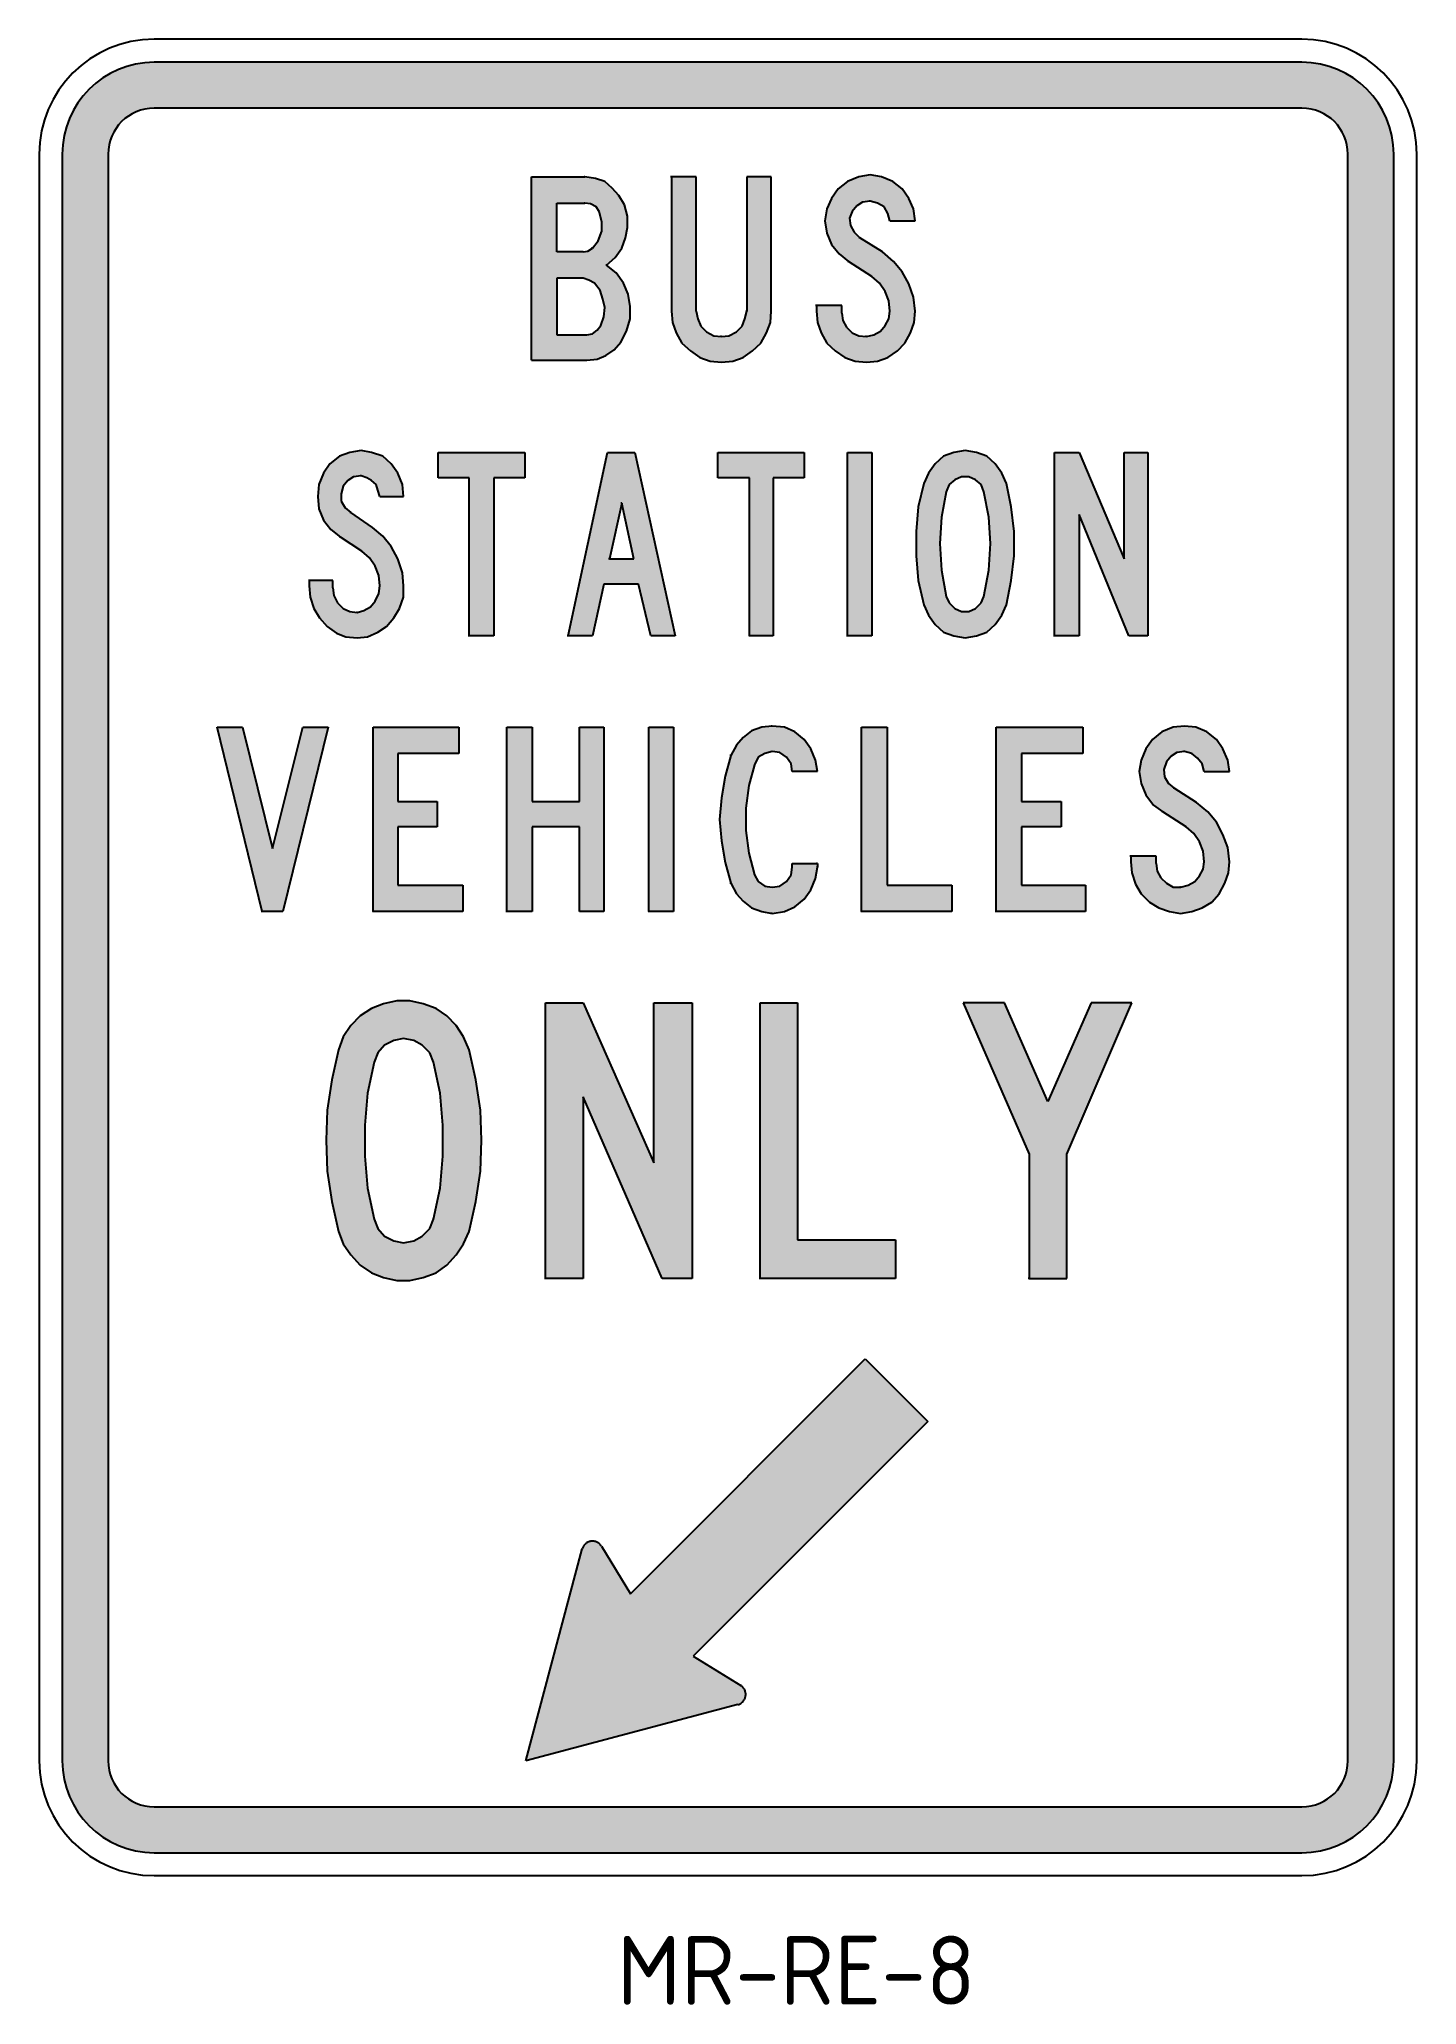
# Model space of a CAD drawing. Extents: x 227.8 to 287.8, y 176.5 to 262.2.
import ezdxf

# ---------------------------------------------------------------- set-up
doc = ezdxf.new("R2010")
doc.units = 0
doc.linetypes.add('CENTERX2', pattern=[101.60000000000001, 63.5, -12.7, 12.7, -12.7])
doc.layers.get('0').update_dxf_attribs({"linetype": 'CONTINUOUS'})
for name, color, linetype in [('L25', 1, 'CONTINUOUS'), ('L35', 3, 'CONTINUOUS'), ('T25', 1, 'CONTINUOUS')]:
    doc.layers.add(name, color=color, linetype=linetype)
doc.styles.add('ISO', font='iso3098b.shx')

msp = doc.modelspace()

# ---------------------------------------------------------------- texts
at = {"layer": 'T25', "color": 3, "style": 'ISO'}
msp.add_text('MR-RE-8', height=3, dxfattribs=at).set_placement((252.9109626959582, 176.5308924170203))

# ---------------------------------------------------------------- hatches: boundary and pattern name
at = {"layer": 'L25', "linetype": 'CENTERX2'}
h = msp.add_hatch(color=256, dxfattribs=at)
edge = h.paths.add_edge_path()
edge.add_line((266.4622990590898, 201.9339601085613), (256.237167959228, 191.7088306755909))
edge.add_line((256.237167959228, 191.7088306755909), (258.3083508527175, 190.4361758940184))
edge.add_arc((258.0692844072635, 190.0471070440827), 0.4566479336778103, -75.1184749670096, 58.43102420052901, ccw=False)
edge.add_line((258.1865612651422, 189.6057755655563), (248.9540046261401, 187.152369711923))
edge.add_line((248.9540046261401, 187.152369711923), (251.4074119848564, 196.384925950973))
edge.add_arc((251.8487434442644, 196.2676490211489), 0.4566479336777868, 31.568966459164585, 165.1184656267059, ccw=False)
edge.add_line((252.2378123331724, 196.5067154031771), (253.5104667771027, 194.4355323022208))
edge.add_line((253.5104667771027, 194.4355323022208), (263.7355978769644, 204.6606617351911))
edge.add_line((263.7355978769644, 204.6606617351911), (266.4622990590898, 201.9339601085613))
at = {"layer": 'T25', "linetype": 'CENTERX2'}
h = msp.add_hatch(color=256, dxfattribs=at)
edge = h.paths.add_edge_path(flags=16)
edge.add_line((232.7540046261402, 185.1523697119231), (282.7540046261402, 185.1523697119231))
edge.add_arc((282.7540046261402, 187.1523697119231), 2, 270, 359.9999999999992)
edge.add_line((284.7540046261402, 187.1523697119231), (284.7540046261402, 257.1523697119231))
edge.add_arc((282.7540046261402, 257.1523697119231), 2, 0, 90)
edge.add_line((282.7540046261402, 259.1523697119231), (232.7540046261402, 259.152369711923))
edge.add_arc((232.7540046261402, 257.152369711923), 2, 90, 180)
edge.add_line((230.7540046261402, 257.152369711923), (230.7540046261402, 187.1523697119231))
edge.add_arc((232.7540046261402, 187.1523697119231), 2, 180, 270)
edge = h.paths.add_edge_path()
edge.add_line((232.7540046261402, 183.1523697119231), (282.7540046261402, 183.1523697119231))
edge.add_arc((282.7540046261402, 187.1523697119231), 4, 270, 360)
edge.add_line((286.7540046261402, 187.1523697119231), (286.7540046261402, 257.1523697119231))
edge.add_arc((282.7540046261402, 257.1523697119231), 4, 0, 90)
edge.add_line((282.7540046261402, 261.1523697119231), (232.7540046261402, 261.152369711923))
edge.add_arc((232.7540046261402, 257.152369711923), 4, 90, 180)
edge.add_line((228.7540046261402, 257.152369711923), (228.7540046261402, 187.1523697119231))
edge.add_arc((232.7540046261402, 187.1523697119231), 4, 180, 270)
h = msp.add_hatch(color=256, dxfattribs=at)
h.paths.add_polyline_path([(252.8361580982138, 252.6413756011945), (253.1230850045043, 253.0512711816094), (253.2870432366703, 253.5021563200659), (253.3690223527533, 253.953041458522), (253.3690223527532, 254.4449161550197), (253.2460536786288, 254.9367908515175), (253.0001163303799, 255.346686431932), (252.7131894240893, 255.6746028962647), (252.3852729597577, 255.9615298025545), (251.9753773793428, 256.0844984766792), (251.5244922408867, 256.166477592762), (251.4835026828451, 256.166477592762), (249.1880874325222, 256.166477592762), (249.1880874325223, 248.1735137746732), (251.6064713569695, 248.1735137746732), (252.0573564954258, 248.2145033327147), (252.4262625177992, 248.3784615648806), (252.7951685401724, 248.6243989131294), (253.0820954464629, 248.9523153774613), (253.3280327947118, 249.4441900739592), (253.4919910268776, 249.9770543284982), (253.4919910268776, 250.5099185830378), (253.4100119107947, 251.0427828375769), (253.2050641205872, 251.5346575340747), (252.8771476562555, 251.9855426725309), (252.4672520758407, 252.3134591368628)])
h.paths.add_polyline_path([(250.2948054996422, 252.8873129494435), (250.2948054996422, 255.0187699676005), (251.5244922408865, 255.0187699676005), (251.7704295891355, 254.977780409559), (252.0163669373843, 254.8548117354347), (252.1393356115088, 254.6498639452272), (252.2623042856332, 254.1989788067709), (252.2623042856333, 253.7890832263562), (252.0983460534673, 253.3791876459413), (251.8524087052184, 253.0512711816094), (251.647460915011, 252.9283025074849), (251.4425131248037, 252.8873129494435)], flags=16)
h.paths.add_polyline_path([(250.2948054996421, 251.739605324282), (251.4425131248038, 251.739605324282), (251.688450473052, 251.6576262081992), (251.9343878213013, 251.5346575340747), (252.1803251695502, 251.2067410697426), (252.3032938436747, 250.8378350473692), (252.3852729597577, 250.4689290249961), (252.3442834017162, 250.0590334445813), (252.2213147275918, 249.690127422208), (252.0573564954257, 249.4851796320004), (251.8524087052184, 249.3212213998347), (251.6064713569695, 249.2802318417932), (250.2948054996422, 249.2802318417932)], flags=16)
h.paths.add_polyline_path([(256.3612600897813, 256.166477592762), (255.2955315807028, 256.166477592762), (255.2955315807028, 250.3049707928301), (255.3365211387442, 249.8130960963323), (255.5004793709102, 249.3622109578763), (255.746416719159, 248.9113258194199), (256.1153227415318, 248.5834093550883), (256.5252183219473, 248.2964824487977), (256.9761034604035, 248.1325242166317), (257.4679781569018, 248.0915346585903), (257.9598528533991, 248.1325242166317), (258.4107379918555, 248.2964824487977), (258.8206335722699, 248.5834093550878), (259.1895395946435, 248.9113258194199), (259.4354769428924, 249.3622109578763), (259.5994351750583, 249.8130960963325), (259.6404247330997, 250.3049707928301), (259.6404247330997, 256.166477592762), (258.5746962240213, 256.166477592762), (258.5746962240213, 250.3049707928302), (258.4927171079384, 249.9770543284984), (258.3697484338138, 249.6491378641665), (258.123811085565, 249.4032005159176), (257.7958946212329, 249.2392422837517), (257.4679781569013, 249.1982527257102), (257.1400616925694, 249.2392422837517), (256.8121452282376, 249.4032005159175), (256.5662078799888, 249.6491378641665), (256.4432392058644, 249.9770543284982), (256.3612600897813, 250.3049707928301)])
h.paths.add_polyline_path([(264.4771925819944, 252.8873129494436), (263.493443188999, 253.5021563200656), (263.24750584075, 253.7480936683147), (263.0835476085841, 254.0350205746049), (263.0425580505427, 254.3629370389369), (263.1655267246671, 254.6498639452272), (263.3704745148745, 254.8958012934761), (263.6164118631235, 255.059759525642), (263.9443283274552, 255.1007490836835), (264.272244791787, 255.0187699676005), (264.5591716980775, 254.8548117354345), (264.7231299302433, 254.5678848291442), (264.8051090463264, 254.2399683648124), (265.9118271134463, 254.2399683648123), (265.8298479973633, 254.7728326193517), (265.6249002071561, 255.2237177578077), (265.3379733008655, 255.6336133382229), (264.9280777204507, 255.9615298025546), (264.4362030239529, 256.166477592762), (263.9443283274552, 256.248456708845), (263.4524536309575, 256.166477592762), (262.9605789344596, 255.9615298025545), (262.5506833540449, 255.6336133382227), (262.2637564477545, 255.223717757808), (262.0588086575472, 254.7728326193516), (261.9768295414642, 254.2399683648123), (262.0588086575472, 253.7071041102731), (262.2637564477545, 253.2152294137753), (262.5916729120865, 252.8053338333605), (263.0015684925012, 252.4774173690289), (264.026307443538, 251.8215844403651), (264.3542239078699, 251.5346575340748), (264.6001612561191, 251.165751511701), (264.7641194882848, 250.7558559312866), (264.8051090463263, 250.3049707928304), (264.7641194882848, 249.9770543284984), (264.600161256119, 249.6901274222081), (264.3952134659115, 249.4441900739591), (264.108286559621, 249.2802318417932), (263.7803700952893, 249.1982527257102), (263.4524536309575, 249.2392422837517), (263.1655267246671, 249.3622109578762), (262.9195893764182, 249.6081483061248), (262.7556311442523, 249.8950752124154), (262.7146415862108, 250.2229916767471), (262.7146415862108, 250.5509081410791), (261.6079235190908, 250.5509081410791), (261.6079235190908, 250.30497079283), (261.6489130771323, 249.8130960963325), (261.8128713092981, 249.3622109578761), (262.0588086575472, 248.9113258194197), (262.4277146799201, 248.5834093550879), (262.8376102603352, 248.2964824487976), (263.2884953987917, 248.1325242166317), (263.7803700952895, 248.0915346585903), (264.272244791787, 248.1325242166317), (264.7231299302434, 248.2964824487976), (265.1330255106581, 248.583409355088), (265.4609419749901, 248.9113258194199), (265.706879323239, 249.3622109578762), (265.8708375554049, 249.8130960963326), (265.9118271134463, 250.3049707928301), (265.8298479973632, 250.9198141634525), (265.6249002071559, 251.4936679760334), (265.3379733008657, 252.0265322305723), (264.9690672784922, 252.4774173690288)])
h = msp.add_hatch(color=256, dxfattribs=at)
h.paths.add_polyline_path([(243.3675701906318, 239.5247170279212), (243.0806432843416, 240.0575812824599), (242.7117372619682, 240.5084664209163), (242.2608521235117, 240.8773724432899), (241.3180922885582, 241.5332053719533), (241.0721549403091, 241.7381531621607), (240.908196708143, 242.0250800684511), (240.9081967081431, 242.3529965327828), (240.990175824226, 242.6809129971147), (241.1951236144335, 242.9268503453637), (241.4410609626823, 243.0908085775296), (241.7689774270143, 243.1317981355711), (242.014914775263, 243.0498190194881), (242.2198625654704, 242.9268503453637), (242.4248103556779, 242.7628921131977), (242.5067894717609, 242.5169547649488), (242.5887685878439, 242.2300278586585), (243.6135075388808, 242.2300278586585), (243.5725179808393, 242.7628921131977), (243.3675701906319, 243.2547668096955), (243.0806432843416, 243.6646623901102), (242.7117372619684, 243.9925788544422), (242.2198625654705, 244.156537086608), (241.7689774270142, 244.238516202691), (241.2771027305165, 244.1565370866081), (240.8262175920601, 243.9925788544422), (240.4163220116453, 243.6646623901104), (240.1293951053549, 243.2547668096954), (239.9244473151475, 242.7628921131978), (239.883457757106, 242.2300278586584), (239.9244473151476, 241.6971636041192), (240.1293951053549, 241.2052889076214), (240.4573115696867, 240.7953933272067), (240.8672071501019, 240.4674768628749), (241.809966985056, 239.8526334922524), (242.1378834493877, 239.5657065859621), (242.3838207976365, 239.1968005635886), (242.5477790298023, 238.7869049831742), (242.5887685878438, 238.3360198447178), (242.5477790298023, 238.0081033803859), (242.3838207976365, 237.6801869160542), (242.178873007429, 237.4342495678052), (241.8919461011386, 237.2702913356393), (241.6050191948481, 237.1883122195564), (241.2771027305165, 237.2293017775978), (240.9901758242262, 237.3522704517223), (240.7442384759772, 237.5982077999712), (240.5802802438112, 237.9261242643031), (240.5392906857697, 238.2540407286348), (240.5392906857697, 238.5819571929667), (239.5145517347327, 238.5819571929667), (239.5145517347327, 238.3360198447178), (239.5555412927742, 237.8441451482203), (239.7194995249401, 237.3522704517223), (239.965436873189, 236.9423748713074), (240.2933533375208, 236.5734688489344), (240.7032489179359, 236.2865419426437), (241.1131444983505, 236.1225837104779), (241.605019194848, 236.0815941524364), (242.0559043333045, 236.1225837104779), (242.506789471761, 236.3275315006854), (242.8756954941342, 236.5734688489342), (243.203611958466, 236.9423748713075), (243.4495493067148, 237.3522704517222), (243.6135075388808, 237.8441451482201), (243.6135075388808, 238.3360198447182), (243.5725179808394, 238.9098736572986)])
h.paths.add_polyline_path([(248.9011605262318, 244.1565370866081), (245.1301211864156, 244.1565370866081), (245.1301211864156, 243.0498190194881), (246.4827766017845, 243.0498190194881), (246.4827766017844, 236.1635732685194), (247.5485051108629, 236.1635732685194), (247.5485051108629, 243.0498190194881), (248.9011605262318, 243.0498190194881)])
h.paths.add_polyline_path([(253.6969388170851, 244.1565370866081), (252.5082416338821, 244.1565370866081), (250.78668019614, 236.1635732685194), (251.8524087052185, 236.1635732685193), (252.3442834017162, 238.4179989608008), (253.860897049251, 238.4179989608008), (254.3937613037902, 236.1635732685193), (255.4594898128687, 236.1635732685194)])
h.paths.add_polyline_path([(253.1230850045043, 241.943100952368), (253.6559492590436, 239.5247170279208), (253.6149597010021, 239.5247170279208), (252.5902207499651, 239.5247170279208)], flags=16)
h.paths.add_polyline_path([(261.0750592645516, 244.1565370866081), (257.3040199247353, 244.1565370866081), (257.3040199247353, 243.0498190194881), (258.6976648981457, 243.0498190194881), (258.6976648981457, 236.1635732685193), (259.7224038491827, 236.1635732685194), (259.7224038491827, 243.0498190194881), (261.0750592645516, 243.0498190194881)])
h.paths.add_polyline_path([(264.0263074435382, 244.1565370866081), (262.9605789344598, 244.1565370866082), (262.9605789344596, 236.1635732685193), (264.0263074435382, 236.1635732685194)])
h.paths.add_polyline_path([(269.395939546972, 243.6646623901103), (269.0270335245988, 243.9925788544421), (268.5761483861426, 244.156537086608), (268.0842736896448, 244.238516202691), (267.592398993147, 244.1565370866081), (267.1415138546908, 243.9925788544423), (266.7726078323172, 243.6646623901102), (266.4856809260271, 243.2547668096956), (266.2807331358197, 242.8038816712394), (266.0347957875707, 241.7791427202019), (265.9528166714877, 240.7134142111231), (265.9528166714878, 239.6476857020446), (266.0347957875708, 238.5819571929666), (266.2807331358197, 237.5162286838881), (266.4856809260269, 237.0653435454318), (266.7726078323176, 236.6554479650169), (267.1415138546906, 236.3275315006853), (267.592398993147, 236.1635732685194), (268.0842736896448, 236.0815941524364), (268.5761483861424, 236.1635732685193), (269.0270335245988, 236.3275315006853), (269.3959395469721, 236.6554479650171), (269.6828664532625, 237.0653435454319), (269.8878142434699, 237.5162286838881), (270.0927620336772, 238.5819571929665), (270.2157307078018, 239.6476857020454), (270.2157307078018, 240.7134142111238), (270.0927620336774, 241.7791427202018), (269.88781424347, 242.8038816712393), (269.6828664532625, 243.2547668096957)])
h.paths.add_polyline_path([(267.9203154574788, 243.0908085775296), (268.2482319218107, 243.0908085775296), (268.5351588281009, 242.9678399034053), (268.78109617635, 242.7628921131977), (268.9040648504744, 242.4349756488659), (269.1090126406817, 241.328257581746), (269.1909917567648, 240.1805499565847), (269.1090126406818, 239.0328423314225), (268.9040648504744, 237.8851347062615), (268.78109617635, 237.5982077999713), (268.535158828101, 237.3522704517223), (268.2482319218107, 237.2293017775979), (267.9203154574788, 237.2293017775979), (267.6333885511887, 237.3522704517222), (267.3874512029398, 237.598207799971), (267.2644825288152, 237.8851347062617), (267.0595347386077, 239.0328423314229), (266.9775556225248, 240.1805499565847), (267.0595347386078, 241.3282575817459), (267.2644825288151, 242.4349756488658), (267.3874512029396, 242.7628921131978), (267.6333885511885, 242.9678399034051)], flags=16)
h.paths.add_polyline_path([(273.044010212664, 244.1565370866081), (271.9782817035855, 244.1565370866081), (271.9782817035855, 236.1635732685194), (273.044010212664, 236.1635732685194), (273.044010212664, 241.4512262558704), (275.2164567888624, 236.1635732685194), (276.036247949692, 236.1635732685193), (276.036247949692, 244.1565370866081), (275.0115089986551, 244.1565370866081), (275.011508998655, 239.5247170279207)])
h = msp.add_hatch(color=256, dxfattribs=at)
h.paths.add_polyline_path([(240.3343428955623, 232.1875861384957), (239.2276248284424, 232.1875861384957), (237.915958971115, 226.8999331511447), (236.6042931137876, 232.1875861384957), (235.4975750466676, 232.1875861384957), (237.4650738326587, 224.1536327623655), (238.3668441095713, 224.1536327623655)])
h.paths.add_polyline_path([(245.0891316283741, 228.9494110532187), (243.3675701906319, 228.9494110532187), (243.3675701906319, 231.0398785133343), (246.0318914633282, 231.0398785133343), (246.0318914633282, 232.1875861384957), (242.3018416815534, 232.1875861384957), (242.3018416815534, 224.1536327623655), (246.1958496954941, 224.1536327623655), (246.1958496954941, 225.301340387527), (243.3675701906319, 225.3013403875269), (243.3675701906319, 227.8426929860988), (245.0891316283741, 227.8426929860988)])
h.paths.add_polyline_path([(252.3442834017162, 232.1875861384957), (251.2785548926377, 232.1875861384957), (251.2785548926377, 228.9494110532187), (249.2290769905636, 228.9494110532187), (249.2290769905637, 232.1875861384957), (248.1223589234437, 232.1875861384958), (248.1223589234437, 224.1536327623655), (249.2290769905637, 224.1536327623655), (249.2290769905636, 227.8426929860988), (251.2785548926377, 227.8426929860988), (251.2785548926377, 224.1536327623655), (252.3442834017162, 224.1536327623655)])
h.paths.add_polyline_path([(255.3775106967858, 232.1875861384957), (254.3117821877073, 232.1875861384957), (254.3117821877073, 224.1536327623655), (255.3775106967858, 224.1536327623655)])
h.paths.add_polyline_path([(258.5337066659798, 228.6624841469286), (258.6566753401043, 229.6462335399238), (258.902612688353, 230.5480038168364), (259.066570920519, 230.8759202811684), (259.3534978268093, 231.0398785133342), (259.6814142911413, 231.1218576294173), (260.0093307554731, 231.0808680713758), (260.2962576617635, 230.8759202811683), (260.5012054519709, 230.588993374878), (260.5421950100123, 230.2610769105461), (261.6489130771323, 230.2610769105461), (261.5669339610494, 230.7529516070437), (261.361986170842, 231.2448263035414), (261.0750592645515, 231.6547218839565), (260.665163684137, 231.9826383482884), (260.2142785456805, 232.1875861384958), (259.6814142911413, 232.2285756965372), (259.2305291526851, 232.1875861384958), (258.7796440142287, 232.0236279063298), (258.4107379918553, 231.7367010000394), (258.1238110855649, 231.4087845357074), (257.8778737373162, 230.9578993972513), (257.6319363890673, 230.056129120339), (257.4679781569012, 229.1133692853848), (257.3859990408183, 228.1706094504305), (257.4679781569013, 227.2278496154765), (257.6319363890673, 226.285089780522), (257.8778737373162, 225.3833195036096), (258.1238110855648, 224.9324343651539), (258.4107379918555, 224.6045179008219), (258.7796440142286, 224.3175909945315), (259.2305291526852, 224.1536327623655), (259.6814142911413, 224.0716536462826), (260.2142785456805, 224.1536327623656), (260.6651636841369, 224.358580552573), (261.0750592645516, 224.6864970169047), (261.361986170842, 225.0963925973195), (261.5669339610494, 225.5882672938173), (261.6489130771323, 226.0801419903147), (261.6489130771323, 226.244100222481), (261.6079235190908, 226.244100222481), (260.5421950100123, 226.244100222481), (260.5421950100123, 226.0801419903153), (260.5012054519709, 225.7522255259832), (260.2962576617635, 225.4652986196929), (260.0093307554731, 225.2603508294855), (259.6814142911413, 225.219361271444), (259.3534978268094, 225.2603508294855), (259.066570920519, 225.4652986196928), (258.902612688353, 225.7522255259835), (258.6566753401042, 226.6949853609368), (258.5337066659798, 227.6787347539327)])
h.paths.add_polyline_path([(264.6821403722019, 232.1875861384957), (263.5754223050819, 232.1875861384957), (263.5754223050819, 224.1536327623655), (267.5104198770641, 224.1536327623655), (267.5104198770641, 225.301340387527), (264.6821403722019, 225.301340387527)])
h.paths.add_polyline_path([(272.2652086098759, 228.9494110532187), (270.5436471721337, 228.9494110532187), (270.5436471721337, 231.0398785133343), (273.2079684448299, 231.0398785133343), (273.2079684448299, 232.1875861384957), (269.4369291050136, 232.1875861384957), (269.4369291050136, 224.1536327623655), (273.3309371189543, 224.1536327623655), (273.3309371189544, 225.301340387527), (270.5436471721337, 225.301340387527), (270.5436471721337, 227.8426929860988), (272.2652086098758, 227.8426929860988)])
h.paths.add_polyline_path([(277.1839555748531, 229.5232648657995), (276.9380182266046, 229.728212656007), (276.7740599944387, 230.0151395622972), (276.7330704363972, 230.3430560266291), (276.8560391105217, 230.6709724909609), (277.0609869007291, 230.9169098392098), (277.306924248978, 231.0808680713758), (277.6348407133098, 231.1218576294172), (277.9627571776417, 231.0398785133342), (278.2086945258907, 230.8349307231269), (278.4136423160979, 230.5889933748779), (278.4956214321808, 230.2610769105462), (279.6023394993009, 230.2610769105461), (279.5203603832181, 230.7529516070436), (279.3154125930106, 231.2448263035415), (279.0284856867202, 231.6547218839564), (278.6185901063053, 231.9826383482884), (278.1267154098076, 232.1875861384957), (277.6348407133098, 232.2285756965372), (277.142966016812, 232.1875861384957), (276.6510913203143, 231.9826383482883), (276.2411957398995, 231.6547218839565), (275.9542688336091, 231.2448263035417), (275.7493210434017, 230.7529516070439), (275.6673419273187, 230.2610769105463), (275.7493210434017, 229.7282126560069), (275.9542688336091, 229.2363379595092), (276.2821852979409, 228.7854528210528), (276.6920808783563, 228.4985259147628), (277.7168198293928, 227.8426929860989), (278.0447362937247, 227.5557660798084), (278.2906736419734, 227.186860057435), (278.4546318741394, 226.7769644770204), (278.4956214321809, 226.3260793385642), (278.4546318741394, 225.998162874232), (278.2906736419735, 225.7112359679416), (278.0857258517661, 225.4652986196928), (277.7987989454757, 225.3013403875269), (277.4708824811437, 225.219361271444), (277.4298929231024, 225.219361271444), (277.142966016812, 225.219361271444), (276.8560391105217, 225.3833195036097), (276.6101017622728, 225.6292568518587), (276.4461435301068, 225.9161837581491), (276.4051539720654, 226.2441002224812), (276.4051539720654, 226.5720166868129), (275.2984359049454, 226.5720166868128), (275.2984359049454, 226.3260793385643), (275.3394254629869, 225.8342046420664), (275.503383695153, 225.3423299455681), (275.7493210434017, 224.9324343651535), (276.118227065775, 224.5635283427804), (276.52812264619, 224.3175909945315), (276.9790077846464, 224.1536327623655), (277.4708824811439, 224.0716536462826), (277.9627571776417, 224.1536327623655), (278.4136423160979, 224.3175909945314), (278.8235378965127, 224.5635283427803), (279.1514543608445, 224.9324343651535), (279.3973917090935, 225.3833195036102), (279.5613499412594, 225.8342046420663), (279.6023394993009, 226.3260793385641), (279.5203603832178, 226.9409227091863), (279.3154125930106, 227.5147765217669), (279.0284856867204, 228.0476407763059), (278.6595796643468, 228.4985259147624), (278.167704967849, 228.9084214951773)])
h = msp.add_hatch(color=256, dxfattribs=at)
h.paths.add_polyline_path([(246.9746512982822, 212.840514742917), (247.0156408563238, 214.1931701582863), (246.9746512982822, 215.5048360156133), (246.7697035080748, 216.8165018729411), (246.4827766017845, 218.1281677302677), (246.2368392535357, 218.7020215428484), (245.9089227892038, 219.1938962393463), (245.4990272087887, 219.6037918197612), (245.0481420703326, 219.931708284093), (244.474288257752, 220.1366560743004), (243.9004344451712, 220.2596247484249), (243.3265806325905, 220.2596247484248), (242.7527268200097, 220.1366560743003), (242.2198625654703, 219.9317082840929), (241.7279878689726, 219.6037918197611), (241.3180922885577, 219.1938962393462), (240.9901758242261, 218.7020215428486), (240.7852280340187, 218.128167730268), (240.4983011277282, 216.8165018729401), (240.2933533375209, 215.5048360156131), (240.2523637794794, 214.1931701582858), (240.2933533375209, 212.8405147429169), (240.4983011277284, 211.528848885589), (240.7852280340187, 210.2171830282618), (240.9901758242261, 209.6843187737227), (241.3180922885578, 209.192444077225), (241.7279878689729, 208.7415589387687), (242.2198625654706, 208.4136424744368), (242.7527268200099, 208.2086946842295), (243.3265806325905, 208.0857260101051), (243.9004344451711, 208.0857260101051), (244.4742882577521, 208.2086946842296), (245.0481420703326, 208.4136424744369), (245.4990272087889, 208.7415589387687), (245.9089227892036, 209.1924440772249), (246.2368392535355, 209.6843187737227), (246.4827766017845, 210.2171830282621), (246.7697035080749, 211.5288488855896)])
h.paths.add_polyline_path([(241.9329356591801, 213.496347671581), (241.9329356591801, 214.8490030869492), (242.0559043333045, 216.2426480603597), (242.3428312395949, 217.5953034757287), (242.5067894717609, 218.0051990561434), (242.7937163780512, 218.3331155204753), (243.2036119584661, 218.5380633106827), (243.6135075388809, 218.6200424267656), (244.064392677337, 218.5380633106827), (244.4332986997105, 218.3331155204752), (244.7612151640423, 218.0051990561434), (244.9251733962082, 217.5953034757283), (245.2121003024986, 216.2426480603594), (245.335068976623, 214.8490030869498), (245.335068976623, 213.4963476715806), (245.2121003024985, 212.1027026981701), (244.9251733962082, 210.7500472828012), (244.7612151640423, 210.3401517023865), (244.4332986997103, 210.0122352380546), (244.0643926773371, 209.8072874478473), (243.6135075388808, 209.7253083317643), (243.203611958466, 209.8072874478473), (242.7937163780512, 210.0122352380547), (242.5067894717607, 210.3401517023867), (242.3428312395948, 210.7500472828014), (242.0559043333045, 212.1027026981702)], flags=16)
h.paths.add_polyline_path([(251.4425131248036, 216.0786898281939), (254.885636000288, 208.167705126188), (256.1973018576154, 208.167705126188), (256.1973018576154, 220.1776456323419), (254.5167299779147, 220.1776456323418), (254.5167299779147, 213.2094207652901), (251.4425131248036, 220.1776456323419), (249.8029308031444, 220.1776456323419), (249.8029308031444, 208.167705126188), (251.4425131248036, 208.167705126188)])
h.paths.add_polyline_path([(260.7881323582612, 220.1776456323419), (259.148550036602, 220.1776456323419), (259.148550036602, 208.167705126188), (265.0510463945752, 208.1677051261881), (265.0510463945752, 209.8482770058888), (260.7881323582612, 209.8482770058887)])
h.paths.add_polyline_path([(275.3394254629869, 220.1776456323419), (273.5768744672032, 220.1776456323419), (271.6913547972952, 215.8737420379864), (269.805835127387, 220.1776456323419), (268.0022945735619, 220.1776456323418), (270.8715636364655, 213.5783267876635), (270.8715636364655, 208.167705126188), (272.5111459581247, 208.167705126188), (272.5111459581246, 213.5783267876634)])

# ---------------------------------------------------------------- linework, layer by layer
at = {"color": 1}
for p, q in [((249.1880874325222, 248.1735137746732), (249.1880874325222, 256.166477592762)), ((249.1880874325222, 256.166477592762), (251.5244922408866, 256.166477592762)), ((251.5244922408866, 256.166477592762), (251.4835026828451, 256.166477592762)), ((251.5244922408866, 256.166477592762), (251.4835026828451, 256.166477592762)), ((251.9753773793429, 256.084498476679), (251.5244922408866, 256.166477592762)), ((252.3852729597577, 255.9615298025545), (251.9753773793429, 256.084498476679)), ((255.2955315807028, 256.166477592762), (255.2545420226613, 256.166477592762)), ((255.2955315807028, 256.166477592762), (255.2955315807028, 250.3049707928302)), ((256.3612600897813, 256.166477592762), (255.2955315807028, 256.166477592762)), ((256.3612600897813, 250.3049707928302), (256.3612600897813, 256.166477592762)), ((259.6404247330997, 256.166477592762), (258.5746962240213, 256.166477592762)), ((258.5746962240213, 256.166477592762), (258.5746962240213, 250.3049707928302)), ((259.6404247330997, 250.3049707928302), (259.6404247330997, 256.166477592762)), ((263.4524536309575, 256.166477592762), (262.9605789344597, 255.9615298025545)), ((263.9443283274553, 256.2484567088449), (263.4524536309575, 256.166477592762)), ((264.436203023953, 256.166477592762), (263.9443283274553, 256.2484567088449)), ((264.9280777204508, 255.9615298025545), (264.436203023953, 256.166477592762)), ((252.7131894240895, 255.6746028962642), (252.3852729597577, 255.9615298025545)), ((253.0001163303799, 255.3466864319323), (252.7131894240895, 255.6746028962642)), ((253.0001163303799, 255.3466864319323), (252.9591267723384, 255.3466864319323)), ((253.2460536786288, 254.9367908515175), (253.0001163303799, 255.3466864319323)), ((262.2637564477545, 255.2237177578079), (262.0588086575472, 254.7728326193516)), ((262.5506833540449, 255.6336133382227), (262.2637564477545, 255.2237177578079)), ((262.9605789344597, 255.9615298025545), (262.5506833540449, 255.6336133382227)), ((265.3379733008656, 255.6336133382227), (264.9280777204508, 255.9615298025545)), ((265.624900207156, 255.2237177578079), (265.3379733008656, 255.6336133382227)), ((265.8298479973633, 254.7728326193516), (265.624900207156, 255.2237177578079)), ((250.2948054996422, 252.8873129494435), (250.2948054996422, 255.0187699676005)), ((250.2948054996422, 255.0187699676005), (251.5244922408866, 255.0187699676005)), ((251.5244922408866, 255.0187699676005), (251.4835026828451, 255.0187699676005)), ((251.5244922408866, 255.0187699676005), (251.4835026828451, 255.0187699676005)), ((251.7704295891355, 254.977780409559), (251.5244922408866, 255.0187699676005)), ((252.0163669373844, 254.8548117354346), (251.7704295891355, 254.977780409559)), ((252.1393356115088, 254.6498639452272), (252.0163669373844, 254.8548117354346)), ((252.1393356115088, 254.6498639452272), (252.0983460534673, 254.6498639452272)), ((252.2623042856332, 254.1989788067709), (252.1393356115088, 254.6498639452272)), ((253.3690223527532, 254.4449161550198), (253.2460536786288, 254.9367908515175)), ((253.3690223527532, 253.953041458522), (253.3690223527532, 254.4449161550198)), ((262.0588086575472, 254.7728326193516), (261.9768295414642, 254.2399683648124)), ((263.1655267246671, 254.6498639452272), (263.0425580505427, 254.3629370389368)), ((263.0425580505427, 254.3629370389368), (263.0835476085841, 254.0350205746049)), ((263.3704745148745, 254.895801293476), (263.1655267246671, 254.6498639452272)), ((263.6164118631234, 255.059759525642), (263.3704745148745, 254.895801293476)), ((263.9443283274553, 255.1007490836835), (263.6164118631234, 255.059759525642)), ((263.9443283274553, 255.1007490836835), (263.9033387694138, 255.1007490836835)), ((264.2722447917871, 255.0187699676005), (263.9443283274553, 255.1007490836835)), ((264.5591716980774, 254.8548117354346), (264.2722447917871, 255.0187699676005)), ((264.7231299302434, 254.5678848291442), (264.5591716980774, 254.8548117354346)), ((264.8051090463263, 254.2399683648124), (264.7231299302434, 254.5678848291442)), ((265.9118271134463, 254.2399683648124), (265.8298479973633, 254.7728326193516)), ((252.0983460534673, 253.3791876459413), (252.2623042856332, 253.7890832263561)), ((252.2623042856332, 253.7890832263561), (252.2623042856332, 254.1989788067709)), ((253.1230850045043, 253.0512711816094), (253.2870432366703, 253.5021563200657)), ((253.2870432366703, 253.5021563200657), (253.3690223527532, 253.953041458522)), ((261.9768295414642, 254.2399683648124), (262.0588086575472, 253.7071041102731)), ((262.0588086575472, 253.7071041102731), (262.2637564477545, 253.2152294137753)), ((263.0835476085841, 254.0350205746049), (263.2475058407501, 253.7480936683146)), ((263.2475058407501, 253.7480936683146), (263.493443188999, 253.5021563200657)), ((263.493443188999, 253.5021563200657), (263.4524536309575, 253.5021563200657)), ((263.493443188999, 253.5021563200657), (263.4524536309575, 253.5021563200657)), ((264.4771925819945, 252.8873129494435), (263.493443188999, 253.5021563200657)), ((264.8051090463263, 254.2399683648124), (265.9118271134463, 254.2399683648124)), ((251.4425131248036, 252.8873129494435), (250.2948054996422, 252.8873129494435)), ((251.4425131248036, 252.8873129494435), (251.647460915011, 252.928302507485)), ((251.647460915011, 252.928302507485), (251.8524087052184, 253.0512711816094)), ((251.8524087052184, 253.0512711816094), (251.8114191471769, 253.0512711816094)), ((251.8524087052184, 253.0512711816094), (252.0983460534673, 253.3791876459413)), ((252.4672520758406, 252.3134591368628), (252.836158098214, 252.6413756011946)), ((252.836158098214, 252.6413756011946), (253.1230850045043, 253.0512711816094)), ((262.2637564477545, 253.2152294137753), (262.5916729120864, 252.8053338333605)), ((262.5916729120864, 252.8053338333605), (263.0015684925012, 252.4774173690287)), ((264.9690672784923, 252.4774173690287), (264.4771925819945, 252.8873129494435)), ((251.4425131248036, 251.739605324282), (250.2948054996422, 251.739605324282)), ((250.2948054996422, 251.739605324282), (250.2948054996422, 249.2802318417932)), ((251.4425131248036, 251.739605324282), (251.4015235667621, 251.739605324282)), ((251.6884504730525, 251.6576262081991), (251.4425131248036, 251.739605324282)), ((252.4672520758406, 252.3134591368628), (252.4262625177992, 252.3134591368628)), ((252.8771476562554, 251.9855426725309), (252.4672520758406, 252.3134591368628)), ((253.2050641205873, 251.5346575340746), (252.8771476562554, 251.9855426725309)), ((263.0015684925012, 252.4774173690287), (262.9605789344597, 252.4774173690287)), ((263.0015684925012, 252.4774173690287), (262.9605789344597, 252.4774173690287)), ((264.0263074435382, 251.821584440365), (263.0015684925012, 252.4774173690287)), ((264.0263074435382, 251.821584440365), (263.9853178854967, 251.821584440365)), ((264.3542239078701, 251.5346575340746), (264.0263074435382, 251.821584440365)), ((265.3379733008656, 252.0265322305724), (264.9690672784923, 252.4774173690287)), ((265.624900207156, 251.4936679760332), (265.3379733008656, 252.0265322305724)), ((251.9343878213014, 251.5346575340746), (251.6884504730525, 251.6576262081991)), ((252.1803251695503, 251.2067410697428), (251.9343878213014, 251.5346575340746)), ((252.3032938436747, 250.8378350473695), (252.1803251695503, 251.2067410697428)), ((253.4100119107947, 251.0427828375769), (253.2050641205873, 251.5346575340746)), ((253.4919910268777, 250.5099185830376), (253.4100119107947, 251.0427828375769)), ((264.600161256119, 251.1657515117013), (264.3542239078701, 251.5346575340746)), ((264.7641194882848, 250.7558559312865), (264.600161256119, 251.1657515117013)), ((265.8298479973633, 250.9198141634524), (265.624900207156, 251.4936679760332)), ((265.9118271134463, 250.3049707928302), (265.8298479973633, 250.9198141634524)), ((252.2213147275918, 249.690127422208), (252.3442834017162, 250.0590334445813)), ((252.3852729597577, 250.4689290249961), (252.3032938436747, 250.8378350473695)), ((252.3442834017162, 250.0590334445813), (252.3852729597577, 250.4689290249961)), ((253.4919910268777, 249.9770543284984), (253.4919910268777, 250.5099185830376)), ((255.2955315807028, 250.3049707928302), (255.3365211387443, 249.8130960963324)), ((256.3612600897813, 250.3049707928302), (256.4432392058643, 249.9770543284984)), ((258.4927171079383, 249.9770543284984), (258.5746962240213, 250.3049707928302)), ((258.5746962240213, 250.3049707928302), (258.5337066659798, 250.3049707928302)), ((258.5746962240213, 250.3049707928302), (258.5337066659798, 250.3049707928302)), ((259.5994351750583, 249.8130960963324), (259.6404247330997, 250.3049707928302)), ((261.6079235190908, 250.5509081410791), (261.5669339610494, 250.5509081410791)), ((261.6079235190908, 250.5509081410791), (261.6079235190908, 250.3049707928302)), ((262.7146415862108, 250.5509081410791), (261.6079235190908, 250.5509081410791)), ((261.6079235190908, 250.3049707928302), (261.6489130771323, 249.8130960963324)), ((262.7146415862108, 250.2229916767473), (262.7146415862108, 250.5509081410791)), ((262.7146415862108, 250.2229916767473), (262.7556311442523, 249.8950752124154)), ((264.8051090463263, 250.3049707928302), (264.7641194882848, 250.7558559312865)), ((264.7641194882848, 249.9770543284984), (264.8051090463263, 250.3049707928302)), ((264.8051090463263, 250.3049707928302), (264.7641194882848, 250.3049707928302)), ((265.8708375554048, 249.8130960963324), (265.9118271134463, 250.3049707928302)), ((250.2948054996422, 249.2802318417932), (251.6064713569696, 249.2802318417932)), ((251.6064713569696, 249.2802318417932), (251.8524087052184, 249.3212213998347)), ((251.8524087052184, 249.3212213998347), (252.0573564954258, 249.4851796320006)), ((252.0573564954258, 249.4851796320006), (252.2213147275918, 249.690127422208)), ((253.0820954464629, 248.9523153774613), (253.3280327947118, 249.4441900739591)), ((253.3280327947118, 249.4441900739591), (253.4919910268777, 249.9770543284984)), ((255.3365211387443, 249.8130960963324), (255.5004793709102, 249.3622109578762)), ((255.5004793709102, 249.3622109578762), (255.7464167191591, 248.9113258194199)), ((256.4432392058643, 249.9770543284984), (256.5662078799887, 249.6491378641665)), ((256.5662078799887, 249.6491378641665), (256.8121452282376, 249.4032005159176)), ((256.8121452282376, 249.4032005159176), (257.1400616925695, 249.2392422837517)), ((257.1400616925695, 249.2392422837517), (257.4679781569013, 249.1982527257102)), ((257.4679781569013, 249.1982527257102), (257.4269885988598, 249.1982527257102)), ((257.4679781569013, 249.1982527257102), (257.7958946212331, 249.2392422837517)), ((257.7958946212331, 249.2392422837517), (258.123811085565, 249.4032005159176)), ((258.123811085565, 249.4032005159176), (258.3697484338139, 249.6491378641665)), ((258.3697484338139, 249.6491378641665), (258.4927171079383, 249.9770543284984)), ((259.1895395946435, 248.9113258194199), (259.4354769428924, 249.3622109578762)), ((259.4354769428924, 249.3622109578762), (259.5994351750583, 249.8130960963324)), ((261.6489130771323, 249.8130960963324), (261.8128713092983, 249.3622109578762)), ((261.8128713092983, 249.3622109578762), (262.0588086575472, 248.9113258194199)), ((262.7556311442523, 249.8950752124154), (262.9195893764182, 249.608148306125)), ((262.9195893764182, 249.608148306125), (263.1655267246671, 249.3622109578762)), ((263.1655267246671, 249.3622109578762), (263.4524536309575, 249.2392422837517)), ((263.4524536309575, 249.2392422837517), (263.7803700952893, 249.1982527257102)), ((263.7803700952893, 249.1982527257102), (263.7393805372478, 249.1982527257102)), ((263.7803700952893, 249.1982527257102), (264.1082865596211, 249.2802318417932)), ((264.1082865596211, 249.2802318417932), (264.3952134659115, 249.4441900739591)), ((264.3952134659115, 249.4441900739591), (264.600161256119, 249.690127422208)), ((264.600161256119, 249.690127422208), (264.7641194882848, 249.9770543284984)), ((265.46094197499, 248.9113258194199), (265.7068793232389, 249.3622109578762)), ((265.7068793232389, 249.3622109578762), (265.8708375554048, 249.8130960963324)), ((252.0573564954258, 248.2145033327147), (252.4262625177992, 248.3784615648806)), ((252.4262625177992, 248.3784615648806), (252.7951685401725, 248.6243989131295)), ((252.7951685401725, 248.6243989131295), (253.0820954464629, 248.9523153774613)), ((255.7464167191591, 248.9113258194199), (256.1153227415324, 248.583409355088)), ((256.1153227415324, 248.583409355088), (256.5252183219472, 248.2964824487977)), ((258.4107379918553, 248.2964824487977), (258.8206335722701, 248.583409355088)), ((258.8206335722701, 248.583409355088), (259.1895395946435, 248.9113258194199)), ((262.0588086575472, 248.9113258194199), (262.4277146799204, 248.583409355088)), ((262.4277146799204, 248.583409355088), (262.8376102603353, 248.2964824487977)), ((264.7231299302434, 248.2964824487977), (265.1330255106582, 248.583409355088)), ((265.1330255106582, 248.583409355088), (265.46094197499, 248.9113258194199)), ((249.1880874325222, 248.1735137746732), (251.6064713569696, 248.1735137746732)), ((251.6064713569696, 248.1735137746732), (252.0573564954258, 248.2145033327147)), ((256.5252183219472, 248.2964824487977), (256.9761034604035, 248.1325242166317)), ((256.9761034604035, 248.1325242166317), (257.4679781569013, 248.0915346585903)), ((257.4679781569013, 248.0915346585903), (257.9598528533991, 248.1325242166317)), ((257.9598528533991, 248.1325242166317), (258.4107379918553, 248.2964824487977)), ((262.8376102603353, 248.2964824487977), (263.2884953987916, 248.1325242166317)), ((263.2884953987916, 248.1325242166317), (263.7803700952893, 248.0915346585903)), ((263.7803700952893, 248.0915346585903), (264.2722447917871, 248.1325242166317)), ((264.2722447917871, 248.1325242166317), (264.7231299302434, 248.2964824487977)), ((241.2771027305164, 244.1565370866081), (240.8262175920601, 243.9925788544422)), ((241.7689774270142, 244.2385162026911), (241.2771027305164, 244.1565370866081)), ((242.2198625654705, 244.1565370866081), (241.7689774270142, 244.2385162026911)), ((242.7117372619682, 243.9925788544422), (242.2198625654705, 244.1565370866081)), ((245.1301211864156, 243.0498190194881), (245.1301211864156, 244.1565370866081)), ((245.1301211864156, 244.1565370866081), (248.9011605262318, 244.1565370866081)), ((248.9011605262318, 244.1565370866081), (248.9011605262318, 243.0498190194881)), ((250.7866801961399, 236.1635732685194), (252.5082416338821, 244.1565370866081)), ((252.5082416338821, 244.1565370866081), (253.6969388170851, 244.1565370866081)), ((253.6969388170851, 244.1565370866081), (255.4594898128688, 236.1635732685194)), ((257.3040199247354, 243.0498190194881), (257.3040199247354, 244.1565370866081)), ((257.3040199247354, 244.1565370866081), (261.0750592645516, 244.1565370866081)), ((261.0750592645516, 244.1565370866081), (261.0750592645516, 243.0498190194881)), ((262.9605789344597, 236.1635732685194), (262.9605789344597, 244.1565370866081)), ((262.9605789344597, 244.1565370866081), (264.0263074435382, 244.1565370866081)), ((264.0263074435382, 244.1565370866081), (264.0263074435382, 236.1635732685194)), ((267.592398993147, 244.1565370866081), (267.1415138546907, 243.9925788544422)), ((268.0842736896448, 244.2385162026911), (267.592398993147, 244.1565370866081)), ((268.5761483861426, 244.1565370866081), (268.0842736896448, 244.2385162026911)), ((269.0270335245988, 243.9925788544422), (268.5761483861426, 244.1565370866081)), ((271.9782817035855, 236.1635732685194), (271.9782817035855, 244.1565370866081)), ((271.9782817035855, 244.1565370866081), (273.044010212664, 244.1565370866081)), ((273.044010212664, 244.1565370866081), (275.011508998655, 239.5247170279208)), ((275.011508998655, 239.5247170279208), (275.011508998655, 244.1565370866081)), ((275.011508998655, 244.1565370866081), (276.036247949692, 244.1565370866081)), ((276.036247949692, 244.1565370866081), (276.036247949692, 236.1635732685194)), ((240.1293951053549, 243.2547668096955), (239.9244473151475, 242.7628921131978)), ((240.4163220116453, 243.6646623901103), (240.1293951053549, 243.2547668096955)), ((240.8262175920601, 243.9925788544422), (240.4163220116453, 243.6646623901103)), ((243.0806432843416, 243.6646623901103), (242.7117372619682, 243.9925788544422)), ((243.3675701906319, 243.2547668096955), (243.0806432843416, 243.6646623901103)), ((243.5725179808393, 242.7628921131978), (243.3675701906319, 243.2547668096955)), ((266.485680926027, 243.2547668096955), (266.2807331358197, 242.8038816712392)), ((266.7726078323174, 243.6646623901103), (266.485680926027, 243.2547668096955)), ((267.1415138546907, 243.9925788544422), (266.7726078323174, 243.6646623901103)), ((269.3959395469722, 243.6646623901103), (269.0270335245988, 243.9925788544422)), ((269.6828664532625, 243.2547668096955), (269.3959395469722, 243.6646623901103)), ((269.88781424347, 242.8038816712392), (269.6828664532625, 243.2547668096955)), ((239.9244473151475, 242.7628921131978), (239.883457757106, 242.2300278586585)), ((240.990175824226, 242.6809129971148), (240.9081967081431, 242.352996532783)), ((240.9081967081431, 242.352996532783), (240.9081967081431, 242.0250800684511)), ((241.1951236144334, 242.9268503453637), (240.990175824226, 242.6809129971148)), ((241.4410609626823, 243.0908085775296), (241.1951236144334, 242.9268503453637)), ((241.7689774270142, 243.1317981355711), (241.4410609626823, 243.0908085775296)), ((241.7689774270142, 243.1317981355711), (241.7279878689727, 243.1317981355711)), ((242.0149147752631, 243.0498190194881), (241.7689774270142, 243.1317981355711)), ((242.2198625654705, 242.9268503453637), (242.0149147752631, 243.0498190194881)), ((242.4248103556779, 242.7628921131978), (242.2198625654705, 242.9268503453637)), ((242.5067894717608, 242.5169547649489), (242.4248103556779, 242.7628921131978)), ((242.5887685878438, 242.2300278586585), (242.5067894717608, 242.5169547649489)), ((243.6135075388808, 242.2300278586585), (243.5725179808393, 242.7628921131978)), ((246.4827766017845, 243.0498190194881), (245.1301211864156, 243.0498190194881)), ((246.4827766017845, 236.1635732685194), (246.4827766017845, 243.0498190194881)), ((248.9011605262318, 243.0498190194881), (247.5485051108629, 243.0498190194881)), ((247.5485051108629, 243.0498190194881), (247.5485051108629, 236.1635732685194)), ((258.6976648981457, 243.0498190194881), (257.3040199247354, 243.0498190194881)), ((258.6976648981457, 236.1635732685194), (258.6976648981457, 243.0498190194881)), ((261.0750592645516, 243.0498190194881), (259.7224038491827, 243.0498190194881)), ((259.7224038491827, 243.0498190194881), (259.7224038491827, 236.1635732685194)), ((266.2807331358197, 242.8038816712392), (266.0347957875708, 241.7791427202022)), ((267.2644825288152, 242.4349756488659), (267.0595347386078, 241.3282575817459)), ((267.3874512029396, 242.7628921131978), (267.2644825288152, 242.4349756488659)), ((267.6333885511885, 242.9678399034051), (267.3874512029396, 242.7628921131978)), ((267.9203154574789, 243.0908085775296), (267.6333885511885, 242.9678399034051)), ((268.2482319218107, 243.0908085775296), (267.9203154574789, 243.0908085775296)), ((268.5351588281011, 242.9678399034051), (268.2482319218107, 243.0908085775296)), ((268.78109617635, 242.7628921131978), (268.5351588281011, 242.9678399034051)), ((268.9040648504744, 242.4349756488659), (268.78109617635, 242.7628921131978)), ((269.1090126406818, 241.3282575817459), (268.9040648504744, 242.4349756488659)), ((270.0927620336773, 241.7791427202022), (269.88781424347, 242.8038816712392)), ((239.883457757106, 242.2300278586585), (239.9244473151475, 241.6971636041193)), ((239.9244473151475, 241.6971636041193), (240.1293951053549, 241.2052889076215)), ((240.9081967081431, 242.0250800684511), (241.072154940309, 241.7381531621607)), ((241.072154940309, 241.7381531621607), (241.3180922885579, 241.5332053719533)), ((241.3180922885579, 241.5332053719533), (241.2771027305164, 241.5332053719533)), ((241.3180922885579, 241.5332053719533), (241.2771027305164, 241.5332053719533)), ((242.2608521235119, 240.8773724432896), (241.3180922885579, 241.5332053719533)), ((242.5887685878438, 242.2300278586585), (243.6135075388808, 242.2300278586585)), ((253.1230850045043, 241.9431009523681), (252.5902207499651, 239.5247170279208)), ((253.1230850045043, 241.9431009523681), (253.0820954464629, 241.9431009523681)), ((253.6559492590436, 239.5247170279208), (253.1230850045043, 241.9431009523681)), ((266.0347957875708, 241.7791427202022), (265.9528166714878, 240.7134142111237)), ((270.2157307078018, 240.7134142111237), (270.0927620336773, 241.7791427202022)), ((240.1293951053549, 241.2052889076215), (240.4573115696868, 240.7953933272067)), ((240.4573115696868, 240.7953933272067), (240.8672071501016, 240.4674768628748)), ((242.7117372619682, 240.5084664209163), (242.2608521235119, 240.8773724432896)), ((265.9528166714878, 240.7134142111237), (265.9528166714878, 239.6476857020452)), ((267.0595347386078, 241.3282575817459), (266.9775556225248, 240.1805499565845)), ((269.1909917567648, 240.1805499565845), (269.1090126406818, 241.3282575817459)), ((270.2157307078018, 239.6476857020452), (270.2157307078018, 240.7134142111237)), ((275.2164567888624, 236.1635732685194), (273.044010212664, 241.4512262558704)), ((273.044010212664, 241.4512262558704), (273.044010212664, 236.1635732685194)), ((240.8672071501016, 240.4674768628748), (240.8262175920601, 240.4674768628748)), ((240.8672071501016, 240.4674768628748), (240.8262175920601, 240.4674768628748)), ((241.8099669850557, 239.8526334922526), (240.8672071501016, 240.4674768628748)), ((241.8099669850557, 239.8526334922526), (241.7689774270142, 239.8526334922526)), ((242.1378834493875, 239.5657065859623), (241.8099669850557, 239.8526334922526)), ((243.0806432843416, 240.05758128246), (242.7117372619682, 240.5084664209163)), ((243.3675701906319, 239.5247170279208), (243.0806432843416, 240.05758128246)), ((266.9775556225248, 240.1805499565845), (267.0595347386078, 239.032842331423)), ((269.1090126406818, 239.032842331423), (269.1909917567648, 240.1805499565845)), ((242.3838207976364, 239.1968005635889), (242.1378834493875, 239.5657065859623)), ((242.5477790298023, 238.7869049831741), (242.3838207976364, 239.1968005635889)), ((243.5725179808393, 238.9098736572986), (243.3675701906319, 239.5247170279208)), ((243.6135075388808, 238.3360198447178), (243.5725179808393, 238.9098736572986)), ((252.5902207499651, 239.5247170279208), (252.5492311919236, 239.5247170279208)), ((252.5902207499651, 239.5247170279208), (253.6559492590436, 239.5247170279208)), ((253.6559492590436, 239.5247170279208), (253.6149597010021, 239.5247170279208)), ((265.9528166714878, 239.6476857020452), (266.0347957875708, 238.5819571929667)), ((267.0595347386078, 239.032842331423), (267.2644825288152, 237.8851347062615)), ((268.9040648504744, 237.8851347062615), (269.1090126406818, 239.032842331423)), ((270.0927620336773, 238.5819571929667), (270.2157307078018, 239.6476857020452)), ((239.5145517347327, 238.5819571929667), (239.4735621766912, 238.5819571929667)), ((239.5145517347327, 238.5819571929667), (239.5145517347327, 238.3360198447178)), ((240.5392906857697, 238.5819571929667), (239.5145517347327, 238.5819571929667)), ((239.5145517347327, 238.3360198447178), (239.5555412927742, 237.8441451482201)), ((240.5392906857697, 238.2540407286349), (240.5392906857697, 238.5819571929667)), ((240.5392906857697, 238.2540407286349), (240.5802802438112, 237.926124264303)), ((242.5887685878438, 238.3360198447178), (242.5477790298023, 238.7869049831741)), ((242.5477790298023, 238.008103380386), (242.5887685878438, 238.3360198447178)), ((242.5887685878438, 238.3360198447178), (242.5477790298023, 238.3360198447178)), ((243.6135075388808, 237.8441451482201), (243.6135075388808, 238.3360198447178)), ((252.3442834017162, 238.4179989608008), (251.8524087052184, 236.1635732685194)), ((253.860897049251, 238.4179989608008), (252.3442834017162, 238.4179989608008)), ((254.3937613037903, 236.1635732685194), (253.860897049251, 238.4179989608008)), ((266.0347957875708, 238.5819571929667), (266.2807331358197, 237.5162286838882)), ((269.88781424347, 237.5162286838882), (270.0927620336773, 238.5819571929667)), ((239.5555412927742, 237.8441451482201), (239.7194995249401, 237.3522704517223)), ((239.7194995249401, 237.3522704517223), (239.965436873189, 236.9423748713075)), ((240.5802802438112, 237.926124264303), (240.7442384759772, 237.5982077999712)), ((240.7442384759772, 237.5982077999712), (240.990175824226, 237.3522704517223)), ((240.990175824226, 237.3522704517223), (241.2771027305164, 237.2293017775979)), ((241.2771027305164, 237.2293017775979), (241.6050191948482, 237.1883122195564)), ((241.6050191948482, 237.1883122195564), (241.5640296368068, 237.1883122195564)), ((241.6050191948482, 237.1883122195564), (241.8919461011386, 237.2702913356393)), ((241.8919461011386, 237.2702913356393), (242.178873007429, 237.4342495678053)), ((242.178873007429, 237.4342495678053), (242.3838207976364, 237.6801869160541)), ((242.3838207976364, 237.6801869160541), (242.5477790298023, 238.008103380386)), ((243.203611958466, 236.9423748713075), (243.4495493067149, 237.3522704517223)), ((243.4495493067149, 237.3522704517223), (243.6135075388808, 237.8441451482201)), ((266.2807331358197, 237.5162286838882), (266.485680926027, 237.0653435454319)), ((267.2644825288152, 237.8851347062615), (267.3874512029396, 237.5982077999712)), ((267.3874512029396, 237.5982077999712), (267.6333885511885, 237.3522704517223)), ((267.6333885511885, 237.3522704517223), (267.9203154574789, 237.2293017775979)), ((267.9203154574789, 237.2293017775979), (268.2482319218107, 237.2293017775979)), ((268.2482319218107, 237.2293017775979), (268.5351588281011, 237.3522704517223)), ((268.5351588281011, 237.3522704517223), (268.78109617635, 237.5982077999712)), ((268.78109617635, 237.5982077999712), (268.9040648504744, 237.8851347062615)), ((268.9040648504744, 237.8851347062615), (268.8630752924329, 237.8851347062615)), ((269.6828664532625, 237.0653435454319), (269.88781424347, 237.5162286838882)), ((269.88781424347, 237.5162286838882), (269.8468246854285, 237.5162286838882)), ((239.965436873189, 236.9423748713075), (240.2933533375209, 236.5734688489342)), ((240.2933533375209, 236.5734688489342), (240.7032489179357, 236.2865419426438)), ((242.0559043333045, 236.1225837104779), (242.5067894717608, 236.3275315006853)), ((242.5067894717608, 236.3275315006853), (242.8756954941342, 236.5734688489342)), ((242.8756954941342, 236.5734688489342), (243.203611958466, 236.9423748713075)), ((266.485680926027, 237.0653435454319), (266.7726078323174, 236.6554479650171)), ((266.7726078323174, 236.6554479650171), (267.1415138546907, 236.3275315006853)), ((267.1415138546907, 236.3275315006853), (267.592398993147, 236.1635732685194)), ((268.5761483861426, 236.1635732685194), (269.0270335245988, 236.3275315006853)), ((269.0270335245988, 236.3275315006853), (269.3959395469722, 236.6554479650171)), ((269.3959395469722, 236.6554479650171), (269.6828664532625, 237.0653435454319)), ((240.7032489179357, 236.2865419426438), (241.1131444983505, 236.1225837104779)), ((241.1131444983505, 236.1225837104779), (241.6050191948482, 236.0815941524364)), ((241.6050191948482, 236.0815941524364), (242.0559043333045, 236.1225837104779)), ((246.4827766017845, 236.1635732685194), (246.441787043743, 236.1635732685194)), ((247.5485051108629, 236.1635732685194), (246.4827766017845, 236.1635732685194)), ((250.7866801961399, 236.1635732685194), (250.7456906380984, 236.1635732685194)), ((251.8524087052184, 236.1635732685194), (250.7866801961399, 236.1635732685194)), ((255.4594898128688, 236.1635732685194), (254.3937613037903, 236.1635732685194)), ((258.6976648981457, 236.1635732685194), (258.6566753401042, 236.1635732685194)), ((259.7224038491827, 236.1635732685194), (258.6976648981457, 236.1635732685194)), ((262.9605789344597, 236.1635732685194), (262.9195893764182, 236.1635732685194)), ((264.0263074435382, 236.1635732685194), (262.9605789344597, 236.1635732685194)), ((267.592398993147, 236.1635732685194), (268.0842736896448, 236.0815941524364)), ((268.0842736896448, 236.0815941524364), (268.5761483861426, 236.1635732685194)), ((271.9782817035855, 236.1635732685194), (271.937292145544, 236.1635732685194)), ((273.044010212664, 236.1635732685194), (271.9782817035855, 236.1635732685194)), ((276.036247949692, 236.1635732685194), (275.2164567888624, 236.1635732685194)), ((237.4650738326587, 224.1536327623655), (235.4975750466676, 232.1875861384957)), ((235.4975750466676, 232.1875861384957), (236.6042931137876, 232.1875861384957)), ((236.6042931137876, 232.1875861384957), (237.915958971115, 226.8999331511447)), ((237.915958971115, 226.8999331511447), (239.2276248284424, 232.1875861384957)), ((240.3343428955624, 232.1875861384957), (238.3668441095713, 224.1536327623655)), ((239.2276248284424, 232.1875861384957), (240.3343428955624, 232.1875861384957)), ((242.3018416815534, 224.1536327623655), (242.3018416815534, 232.1875861384957)), ((242.3018416815534, 232.1875861384957), (246.0318914633282, 232.1875861384957)), ((246.0318914633282, 232.1875861384957), (246.0318914633282, 231.0398785133343)), ((248.1223589234437, 224.1536327623655), (248.1223589234437, 232.1875861384957)), ((248.1223589234437, 232.1875861384957), (249.2290769905637, 232.1875861384957)), ((249.2290769905637, 232.1875861384957), (249.2290769905637, 228.9494110532187)), ((251.2785548926377, 228.9494110532187), (251.2785548926377, 232.1875861384957)), ((251.2785548926377, 232.1875861384957), (252.3442834017162, 232.1875861384957)), ((252.3442834017162, 232.1875861384957), (252.3442834017162, 224.1536327623655)), ((254.3117821877073, 224.1536327623655), (254.3117821877073, 232.1875861384957)), ((254.3117821877073, 232.1875861384957), (255.3775106967858, 232.1875861384957)), ((255.3775106967858, 232.1875861384957), (255.3775106967858, 224.1536327623655)), ((259.230529152685, 232.1875861384957), (258.7796440142287, 232.0236279063298)), ((259.6814142911413, 232.2285756965372), (259.230529152685, 232.1875861384957)), ((259.6814142911413, 232.2285756965372), (259.6404247330997, 232.2285756965372)), ((260.2142785456805, 232.1875861384957), (259.6814142911413, 232.2285756965372)), ((260.6651636841368, 231.9826383482883), (260.2142785456805, 232.1875861384957)), ((263.5754223050819, 224.1536327623655), (263.5754223050819, 232.1875861384957)), ((263.5754223050819, 232.1875861384957), (264.6821403722019, 232.1875861384957)), ((264.6821403722019, 232.1875861384957), (264.6821403722019, 225.301340387527)), ((269.4369291050136, 224.1536327623655), (269.4369291050136, 232.1875861384957)), ((269.4369291050136, 232.1875861384957), (273.2079684448299, 232.1875861384957)), ((273.2079684448299, 232.1875861384957), (273.2079684448299, 231.0398785133343)), ((277.142966016812, 232.1875861384957), (276.6510913203143, 231.9826383482883)), ((277.6348407133098, 232.2285756965372), (277.142966016812, 232.1875861384957)), ((278.1267154098076, 232.1875861384957), (277.6348407133098, 232.2285756965372)), ((278.6185901063054, 231.9826383482883), (278.1267154098076, 232.1875861384957)), ((258.123811085565, 231.4087845357076), (257.8778737373161, 230.9578993972513)), ((258.4107379918553, 231.7367010000394), (258.123811085565, 231.4087845357076)), ((258.7796440142287, 232.0236279063298), (258.4107379918553, 231.7367010000394)), ((261.0750592645516, 231.6547218839565), (260.6651636841368, 231.9826383482883)), ((261.361986170842, 231.2448263035417), (261.0750592645516, 231.6547218839565)), ((261.5669339610494, 230.7529516070439), (261.361986170842, 231.2448263035417)), ((275.9542688336091, 231.2448263035417), (275.7493210434017, 230.7529516070439)), ((276.2411957398995, 231.6547218839565), (275.9542688336091, 231.2448263035417)), ((276.6510913203143, 231.9826383482883), (276.2411957398995, 231.6547218839565)), ((279.0284856867202, 231.6547218839565), (278.6185901063054, 231.9826383482883)), ((279.3154125930105, 231.2448263035417), (279.0284856867202, 231.6547218839565)), ((279.5203603832179, 230.7529516070439), (279.3154125930105, 231.2448263035417)), ((246.0318914633282, 231.0398785133343), (243.3675701906319, 231.0398785133343)), ((243.3675701906319, 231.0398785133343), (243.3675701906319, 228.9494110532187)), ((257.8778737373161, 230.9578993972513), (257.6319363890672, 230.0561291203387)), ((257.8778737373161, 230.9578993972513), (257.8368841792746, 230.9578993972513)), ((258.9026126883531, 230.5480038168365), (258.6566753401042, 229.6462335399239)), ((259.066570920519, 230.8759202811684), (258.9026126883531, 230.5480038168365)), ((259.3534978268094, 231.0398785133343), (259.066570920519, 230.8759202811684)), ((259.6814142911413, 231.1218576294172), (259.3534978268094, 231.0398785133343)), ((260.0093307554731, 231.0808680713758), (259.6814142911413, 231.1218576294172)), ((260.2962576617634, 230.8759202811684), (260.0093307554731, 231.0808680713758)), ((260.5012054519709, 230.588993374878), (260.2962576617634, 230.8759202811684)), ((260.5421950100123, 230.2610769105461), (260.5012054519709, 230.588993374878)), ((261.6489130771323, 230.2610769105461), (261.5669339610494, 230.7529516070439)), ((273.2079684448299, 231.0398785133343), (270.5436471721337, 231.0398785133343)), ((270.5436471721337, 231.0398785133343), (270.5436471721337, 228.9494110532187)), ((275.7493210434017, 230.7529516070439), (275.6673419273187, 230.2610769105461)), ((276.8560391105217, 230.6709724909609), (276.7330704363972, 230.3430560266291)), ((276.7330704363972, 230.3430560266291), (276.7740599944387, 230.0151395622972)), ((277.0609869007291, 230.9169098392098), (276.8560391105217, 230.6709724909609)), ((277.306924248978, 231.0808680713758), (277.0609869007291, 230.9169098392098)), ((277.6348407133098, 231.1218576294172), (277.306924248978, 231.0808680713758)), ((277.6348407133098, 231.1218576294172), (277.5938511552683, 231.1218576294172)), ((277.9627571776417, 231.0398785133343), (277.6348407133098, 231.1218576294172)), ((278.2086945258906, 230.8349307231269), (277.9627571776417, 231.0398785133343)), ((278.4136423160979, 230.588993374878), (278.2086945258906, 230.8349307231269)), ((278.4956214321809, 230.2610769105461), (278.4136423160979, 230.588993374878)), ((279.6023394993009, 230.2610769105461), (279.5203603832179, 230.7529516070439)), ((257.6319363890672, 230.0561291203387), (257.4679781569013, 229.1133692853847)), ((258.6566753401042, 229.6462335399239), (258.5337066659798, 228.6624841469284)), ((261.6489130771323, 230.2610769105461), (260.5421950100123, 230.2610769105461)), ((275.6673419273187, 230.2610769105461), (275.7493210434017, 229.7282126560069)), ((275.7493210434017, 229.7282126560069), (275.9542688336091, 229.2363379595091)), ((276.7740599944387, 230.0151395622972), (276.9380182266046, 229.7282126560069)), ((276.9380182266046, 229.7282126560069), (277.1839555748535, 229.5232648657995)), ((277.1839555748535, 229.5232648657995), (277.142966016812, 229.5232648657995)), ((277.1839555748535, 229.5232648657995), (277.142966016812, 229.5232648657995)), ((278.167704967849, 228.9084214951773), (277.1839555748535, 229.5232648657995)), ((278.4956214321809, 230.2610769105461), (279.6023394993009, 230.2610769105461)), ((243.3675701906319, 228.9494110532187), (245.0891316283741, 228.9494110532187)), ((245.0891316283741, 228.9494110532187), (245.0891316283741, 227.8426929860988)), ((249.2290769905637, 228.9494110532187), (251.2785548926377, 228.9494110532187)), ((257.4679781569013, 229.1133692853847), (257.3859990408183, 228.1706094504306)), ((258.5337066659798, 228.6624841469284), (258.5337066659798, 227.6787347539328)), ((270.5436471721337, 228.9494110532187), (272.2652086098759, 228.9494110532187)), ((272.2652086098759, 228.9494110532187), (272.2652086098759, 227.8426929860988)), ((275.9542688336091, 229.2363379595091), (276.2821852979409, 228.7854528210528)), ((276.2821852979409, 228.7854528210528), (276.6920808783557, 228.4985259147625)), ((278.6595796643468, 228.4985259147625), (278.167704967849, 228.9084214951773)), ((245.0891316283741, 227.8426929860988), (243.3675701906319, 227.8426929860988)), ((243.3675701906319, 227.8426929860988), (243.3675701906319, 225.301340387527)), ((251.2785548926377, 227.8426929860988), (249.2290769905637, 227.8426929860988)), ((249.2290769905637, 227.8426929860988), (249.2290769905637, 224.1536327623655)), ((251.2785548926377, 224.1536327623655), (251.2785548926377, 227.8426929860988)), ((257.3859990408183, 228.1706094504306), (257.4679781569013, 227.2278496154766)), ((272.2652086098759, 227.8426929860988), (270.5436471721337, 227.8426929860988)), ((270.5436471721337, 227.8426929860988), (270.5436471721337, 225.301340387527)), ((276.6920808783557, 228.4985259147625), (276.6510913203143, 228.4985259147625)), ((276.6920808783557, 228.4985259147625), (276.6510913203143, 228.4985259147625)), ((277.7168198293928, 227.8426929860988), (276.6920808783557, 228.4985259147625)), ((277.7168198293928, 227.8426929860988), (277.6758302713513, 227.8426929860988)), ((278.0447362937246, 227.5557660798084), (277.7168198293928, 227.8426929860988)), ((279.0284856867202, 228.0476407763062), (278.6595796643468, 228.4985259147625)), ((279.3154125930105, 227.5147765217669), (279.0284856867202, 228.0476407763062)), ((257.4679781569013, 227.2278496154766), (257.6319363890672, 226.2850897805225)), ((258.5337066659798, 227.6787347539328), (258.6566753401042, 226.6949853609373)), ((278.2906736419735, 227.1868600574351), (278.0447362937246, 227.5557660798084)), ((278.4546318741394, 226.7769644770203), (278.2906736419735, 227.1868600574351)), ((279.5203603832179, 226.9409227091862), (279.3154125930105, 227.5147765217669)), ((279.6023394993009, 226.326079338564), (279.5203603832179, 226.9409227091862)), ((257.6319363890672, 226.2850897805225), (257.8778737373161, 225.3833195036099)), ((258.6566753401042, 226.6949853609373), (258.9026126883531, 225.7522255259832)), ((260.5012054519709, 225.7522255259832), (260.5421950100123, 226.0801419903151)), ((260.5421950100123, 226.0801419903151), (260.5421950100123, 226.244100222481)), ((260.5421950100123, 226.244100222481), (261.6489130771323, 226.244100222481)), ((261.5669339610494, 225.5882672938174), (261.6489130771323, 226.0801419903151)), ((261.6489130771323, 226.244100222481), (261.6079235190908, 226.244100222481)), ((261.6489130771323, 226.0801419903151), (261.6079235190908, 226.0801419903151)), ((261.6489130771323, 226.0801419903151), (261.6079235190908, 226.0801419903151)), ((261.6489130771323, 226.244100222481), (261.6489130771323, 226.0801419903151)), ((275.2984359049454, 226.5720166868129), (275.2574463469039, 226.5720166868129)), ((275.2984359049454, 226.5720166868129), (275.2984359049454, 226.326079338564)), ((276.4051539720654, 226.5720166868129), (275.2984359049454, 226.5720166868129)), ((275.2984359049454, 226.326079338564), (275.3394254629869, 225.8342046420662)), ((276.4051539720654, 226.244100222481), (276.4051539720654, 226.5720166868129)), ((276.4051539720654, 226.244100222481), (276.4461435301068, 225.9161837581492)), ((278.4956214321809, 226.326079338564), (278.4546318741394, 226.7769644770203)), ((278.4546318741394, 225.9981628742322), (278.4956214321809, 226.326079338564)), ((278.4956214321809, 226.326079338564), (278.4546318741394, 226.326079338564)), ((279.5613499412594, 225.8342046420662), (279.6023394993009, 226.326079338564)), ((243.3675701906319, 225.301340387527), (246.1958496954941, 225.301340387527)), ((246.1958496954941, 225.301340387527), (246.1958496954941, 224.1536327623655)), ((257.8778737373161, 225.3833195036099), (257.8368841792746, 225.3833195036099)), ((257.8778737373161, 225.3833195036099), (258.123811085565, 224.9324343651537)), ((258.9026126883531, 225.7522255259832), (259.066570920519, 225.4652986196929)), ((259.066570920519, 225.4652986196929), (259.3534978268094, 225.2603508294855)), ((259.3534978268094, 225.2603508294855), (259.6814142911413, 225.219361271444)), ((259.6814142911413, 225.219361271444), (260.0093307554731, 225.2603508294855)), ((260.0093307554731, 225.2603508294855), (260.2962576617634, 225.4652986196929)), ((260.2962576617634, 225.4652986196929), (260.5012054519709, 225.7522255259832)), ((261.361986170842, 225.0963925973196), (261.5669339610494, 225.5882672938174)), ((264.6821403722019, 225.301340387527), (267.5104198770641, 225.301340387527)), ((267.5104198770641, 225.301340387527), (267.5104198770641, 224.1536327623655)), ((270.5436471721337, 225.301340387527), (273.3309371189544, 225.301340387527)), ((273.3309371189544, 225.301340387527), (273.3309371189544, 224.1536327623655)), ((275.3394254629869, 225.8342046420662), (275.5033836951528, 225.3423299455685)), ((275.5033836951528, 225.3423299455685), (275.7493210434017, 224.9324343651537)), ((276.4461435301068, 225.9161837581492), (276.6101017622728, 225.6292568518588)), ((276.6101017622728, 225.6292568518588), (276.8560391105217, 225.3833195036099)), ((276.8560391105217, 225.3833195036099), (277.142966016812, 225.219361271444)), ((277.142966016812, 225.219361271444), (277.4708824811439, 225.219361271444)), ((277.4708824811439, 225.219361271444), (277.4298929231024, 225.219361271444)), ((277.4708824811439, 225.219361271444), (277.7987989454757, 225.301340387527)), ((277.7987989454757, 225.301340387527), (278.0857258517661, 225.4652986196929)), ((278.0857258517661, 225.4652986196929), (278.2906736419735, 225.7112359679418)), ((278.2906736419735, 225.7112359679418), (278.4546318741394, 225.9981628742322)), ((279.1514543608446, 224.9324343651537), (279.3973917090935, 225.3833195036099)), ((279.3973917090935, 225.3833195036099), (279.5613499412594, 225.8342046420662)), ((258.123811085565, 224.9324343651537), (258.4107379918553, 224.6045179008218)), ((258.4107379918553, 224.6045179008218), (258.7796440142287, 224.3175909945314)), ((260.2142785456805, 224.1536327623655), (260.6651636841368, 224.3585805525729)), ((260.6651636841368, 224.3585805525729), (261.0750592645516, 224.6864970169048)), ((261.0750592645516, 224.6864970169048), (261.361986170842, 225.0963925973196)), ((275.7493210434017, 224.9324343651537), (276.118227065775, 224.5635283427803)), ((276.118227065775, 224.5635283427803), (276.5281226461898, 224.3175909945314)), ((278.4136423160979, 224.3175909945314), (278.8235378965127, 224.5635283427803)), ((278.8235378965127, 224.5635283427803), (279.1514543608446, 224.9324343651537)), ((237.4650738326587, 224.1536327623655), (237.4240842746172, 224.1536327623655)), ((238.3668441095713, 224.1536327623655), (237.4650738326587, 224.1536327623655)), ((242.3018416815534, 224.1536327623655), (242.2608521235119, 224.1536327623655)), ((246.1958496954941, 224.1536327623655), (242.3018416815534, 224.1536327623655)), ((248.1223589234437, 224.1536327623655), (248.0813693654022, 224.1536327623655)), ((249.2290769905637, 224.1536327623655), (248.1223589234437, 224.1536327623655)), ((252.3442834017162, 224.1536327623655), (251.2785548926377, 224.1536327623655)), ((254.3117821877073, 224.1536327623655), (254.2707926296658, 224.1536327623655)), ((255.3775106967858, 224.1536327623655), (254.3117821877073, 224.1536327623655)), ((258.7796440142287, 224.3175909945314), (259.230529152685, 224.1536327623655)), ((259.230529152685, 224.1536327623655), (259.6814142911413, 224.0716536462826)), ((259.6814142911413, 224.0716536462826), (259.6404247330997, 224.0716536462826)), ((259.6814142911413, 224.0716536462826), (260.2142785456805, 224.1536327623655)), ((263.5754223050819, 224.1536327623655), (263.5344327470405, 224.1536327623655)), ((267.5104198770641, 224.1536327623655), (263.5754223050819, 224.1536327623655)), ((269.4369291050136, 224.1536327623655), (269.3959395469722, 224.1536327623655)), ((273.3309371189544, 224.1536327623655), (269.4369291050136, 224.1536327623655)), ((276.5281226461898, 224.3175909945314), (276.9790077846461, 224.1536327623655)), ((276.9790077846461, 224.1536327623655), (277.4708824811439, 224.0716536462826)), ((277.4708824811439, 224.0716536462826), (277.9627571776417, 224.1536327623655)), ((277.9627571776417, 224.1536327623655), (278.4136423160979, 224.3175909945314)), ((242.7527268200097, 220.1366560743004), (242.2198625654705, 219.931708284093)), ((243.3265806325904, 220.2596247484248), (242.7527268200097, 220.1366560743004)), ((243.9004344451712, 220.2596247484248), (243.3265806325904, 220.2596247484248)), ((244.4742882577519, 220.1366560743004), (243.9004344451712, 220.2596247484248)), ((245.0481420703326, 219.931708284093), (244.4742882577519, 220.1366560743004)), ((249.8029308031444, 208.167705126188), (249.8029308031444, 220.1776456323419)), ((249.8029308031444, 220.1776456323419), (251.4425131248036, 220.1776456323419)), ((251.4425131248036, 220.1776456323419), (254.5167299779147, 213.2094207652902)), ((254.5167299779147, 213.2094207652902), (254.5167299779147, 220.1776456323419)), ((254.5167299779147, 220.1776456323419), (256.1973018576154, 220.1776456323419)), ((256.1973018576154, 220.1776456323419), (256.1973018576154, 208.167705126188)), ((259.148550036602, 208.167705126188), (259.148550036602, 220.1776456323419)), ((259.148550036602, 220.1776456323419), (260.7881323582612, 220.1776456323419)), ((260.7881323582612, 220.1776456323419), (260.7881323582612, 209.8482770058887)), ((269.805835127387, 220.1776456323419), (268.0022945735618, 220.1776456323419)), ((268.0022945735618, 220.1776456323419), (270.8715636364655, 213.5783267876635)), ((271.6913547972951, 215.8737420379864), (269.805835127387, 220.1776456323419)), ((273.5768744672032, 220.1776456323419), (271.6913547972951, 215.8737420379864)), ((272.5111459581247, 213.5783267876635), (275.3394254629869, 220.1776456323419)), ((275.3394254629869, 220.1776456323419), (273.5768744672032, 220.1776456323419)), ((241.3180922885579, 219.1938962393463), (240.990175824226, 218.7020215428486)), ((241.7279878689727, 219.6037918197611), (241.3180922885579, 219.1938962393463)), ((242.2198625654705, 219.931708284093), (241.7279878689727, 219.6037918197611)), ((245.4990272087889, 219.6037918197611), (245.0481420703326, 219.931708284093)), ((245.9089227892037, 219.1938962393463), (245.4990272087889, 219.6037918197611)), ((246.2368392535356, 218.7020215428486), (245.9089227892037, 219.1938962393463)), ((240.990175824226, 218.7020215428486), (240.7852280340186, 218.1281677302678)), ((243.203611958466, 218.5380633106826), (242.7937163780512, 218.3331155204752)), ((243.6135075388808, 218.6200424267656), (243.203611958466, 218.5380633106826)), ((244.0643926773371, 218.5380633106826), (243.6135075388808, 218.6200424267656)), ((244.4332986997104, 218.3331155204752), (244.0643926773371, 218.5380633106826)), ((246.4827766017845, 218.1281677302678), (246.2368392535356, 218.7020215428486)), ((240.7852280340186, 218.1281677302678), (240.4983011277283, 216.8165018729405)), ((242.3428312395949, 217.5953034757286), (242.0559043333045, 216.2426480603597)), ((242.5067894717608, 218.0051990561434), (242.3428312395949, 217.5953034757286)), ((242.7937163780512, 218.3331155204752), (242.5067894717608, 218.0051990561434)), ((244.7612151640423, 218.0051990561434), (244.4332986997104, 218.3331155204752)), ((244.9251733962082, 217.5953034757286), (244.7612151640423, 218.0051990561434)), ((245.2121003024986, 216.2426480603597), (244.9251733962082, 217.5953034757286)), ((246.7697035080748, 216.8165018729405), (246.4827766017845, 218.1281677302678)), ((240.4983011277283, 216.8165018729405), (240.2933533375209, 215.5048360156131)), ((246.9746512982822, 215.5048360156131), (246.7697035080748, 216.8165018729405)), ((242.0559043333045, 216.2426480603597), (241.9329356591801, 214.8490030869494)), ((245.335068976623, 214.8490030869494), (245.2121003024986, 216.2426480603597)), ((254.885636000288, 208.167705126188), (251.4425131248036, 216.0786898281938)), ((251.4425131248036, 216.0786898281938), (251.4425131248036, 208.167705126188)), ((240.2933533375209, 215.5048360156131), (240.2523637794794, 214.1931701582857)), ((247.0156408563237, 214.1931701582857), (246.9746512982822, 215.5048360156131)), ((240.2523637794794, 214.1931701582857), (240.2933533375209, 212.8405147429168)), ((241.9329356591801, 214.8490030869494), (241.9329356591801, 213.4963476715805)), ((245.335068976623, 213.4963476715805), (245.335068976623, 214.8490030869494)), ((246.9746512982822, 212.8405147429168), (247.0156408563237, 214.1931701582857)), ((241.9329356591801, 213.4963476715805), (242.0559043333045, 212.1027026981702)), ((245.2121003024986, 212.1027026981702), (245.335068976623, 213.4963476715805)), ((270.8715636364655, 213.5783267876635), (270.8715636364655, 208.167705126188)), ((272.5111459581247, 208.167705126188), (272.5111459581247, 213.5783267876635)), ((240.2933533375209, 212.8405147429168), (240.4983011277283, 211.5288488855894)), ((246.7697035080748, 211.5288488855894), (246.9746512982822, 212.8405147429168)), ((240.4983011277283, 211.5288488855894), (240.7852280340186, 210.2171830282621)), ((242.0559043333045, 212.1027026981702), (242.3428312395949, 210.7500472828013)), ((244.9251733962082, 210.7500472828013), (245.2121003024986, 212.1027026981702)), ((246.4827766017845, 210.2171830282621), (246.7697035080748, 211.5288488855894)), ((242.3428312395949, 210.7500472828013), (242.5067894717608, 210.3401517023865)), ((244.7612151640423, 210.3401517023865), (244.9251733962082, 210.7500472828013)), ((244.9251733962082, 210.7500472828013), (244.8841838381667, 210.7500472828013)), ((240.7852280340186, 210.2171830282621), (240.990175824226, 209.6843187737228)), ((242.5067894717608, 210.3401517023865), (242.7937163780512, 210.0122352380547)), ((242.7937163780512, 210.0122352380547), (243.203611958466, 209.8072874478473)), ((243.203611958466, 209.8072874478473), (243.6135075388808, 209.7253083317643)), ((243.6135075388808, 209.7253083317643), (244.0643926773371, 209.8072874478473)), ((244.0643926773371, 209.8072874478473), (244.4332986997104, 210.0122352380547)), ((244.4332986997104, 210.0122352380547), (244.7612151640423, 210.3401517023865)), ((246.2368392535356, 209.6843187737228), (246.4827766017845, 210.2171830282621)), ((246.4827766017845, 210.2171830282621), (246.441787043743, 210.2171830282621)), ((260.7881323582612, 209.8482770058887), (265.0510463945752, 209.8482770058887)), ((265.0510463945752, 209.8482770058887), (265.0510463945752, 208.167705126188)), ((240.990175824226, 209.6843187737228), (241.3180922885579, 209.192444077225)), ((241.3180922885579, 209.192444077225), (241.7279878689727, 208.7415589387688)), ((245.4990272087889, 208.7415589387688), (245.9089227892037, 209.192444077225)), ((245.9089227892037, 209.192444077225), (246.2368392535356, 209.6843187737228)), ((241.7279878689727, 208.7415589387688), (242.2198625654705, 208.4136424744369)), ((242.2198625654705, 208.4136424744369), (242.7527268200097, 208.2086946842295)), ((242.7527268200097, 208.2086946842295), (243.3265806325904, 208.0857260101051)), ((243.3265806325904, 208.0857260101051), (243.9004344451712, 208.0857260101051)), ((243.9004344451712, 208.0857260101051), (244.4742882577519, 208.2086946842295)), ((244.4742882577519, 208.2086946842295), (245.0481420703326, 208.4136424744369)), ((245.0481420703326, 208.4136424744369), (245.4990272087889, 208.7415589387688)), ((249.8029308031444, 208.167705126188), (249.7619412451029, 208.167705126188)), ((251.4425131248036, 208.167705126188), (249.8029308031444, 208.167705126188)), ((256.1973018576154, 208.167705126188), (254.885636000288, 208.167705126188)), ((259.148550036602, 208.167705126188), (259.1075604785605, 208.167705126188)), ((265.0510463945752, 208.167705126188), (259.148550036602, 208.167705126188)), ((270.8715636364655, 208.167705126188), (270.830574078424, 208.167705126188)), ((270.8715636364655, 208.167705126188), (272.5111459581247, 208.167705126188))]:
    msp.add_line(p, q, dxfattribs=at)
at = {"layer": 'L25', "linetype": 'CENTERX2'}
msp.add_lwpolyline([(266.4622990590898, 201.9339601085613), (256.237167959228, 191.7088306755909), (258.3083508527175, 190.4361758940184, -0.6590623999816574), (258.1865612651422, 189.6057755655563), (248.9540046261401, 187.152369711923), (251.4074119848564, 196.384925950973, -0.6590623999816668), (252.2378123331724, 196.5067154031771), (253.5104667771027, 194.4355323022208), (263.7355978769644, 204.6606617351911)], format="xyb", close=True, dxfattribs=at)
at = {"layer": 'L35'}
for points in [[(232.7540046261402, 182.1523697119231), (282.7540046261402, 182.1523697119231, 0.414213562373095), (287.7540046261402, 187.1523697119231), (287.7540046261402, 257.1523697119231, 0.4142135623730953), (282.7540046261402, 262.1523697119231), (232.7540046261402, 262.152369711923, 0.414213562373095), (227.7540046261402, 257.152369711923), (227.7540046261402, 187.1523697119231, 0.414213562373095)], [(232.7540046261402, 183.1523697119231), (282.7540046261402, 183.1523697119231, 0.4142135623730951), (286.7540046261402, 187.1523697119231), (286.7540046261402, 257.1523697119231, 0.4142135623730951), (282.7540046261402, 261.1523697119231), (232.7540046261402, 261.152369711923, 0.4142135623730951), (228.7540046261402, 257.152369711923), (228.7540046261402, 187.1523697119231, 0.4142135623730951)], [(232.7540046261402, 185.1523697119231), (282.7540046261402, 185.1523697119231, 0.4142135623730909), (284.7540046261402, 187.1523697119231), (284.7540046261402, 257.1523697119231, 0.4142135623730951), (282.7540046261402, 259.1523697119231), (232.7540046261402, 259.152369711923, 0.4142135623730951), (230.7540046261402, 257.152369711923), (230.7540046261402, 187.1523697119231, 0.4142135623730951)]]:
    msp.add_lwpolyline(points, format="xyb", close=True, dxfattribs=at)

msp.set_redraw_order([(e.dxf.handle, doc.entitydb.next_handle()) for e in msp.query("TEXT MTEXT ATTDEF DIMENSION ARC_DIMENSION")])  # texts and dimensions are drawn at this point

doc.saveas('drawing.dxf')
